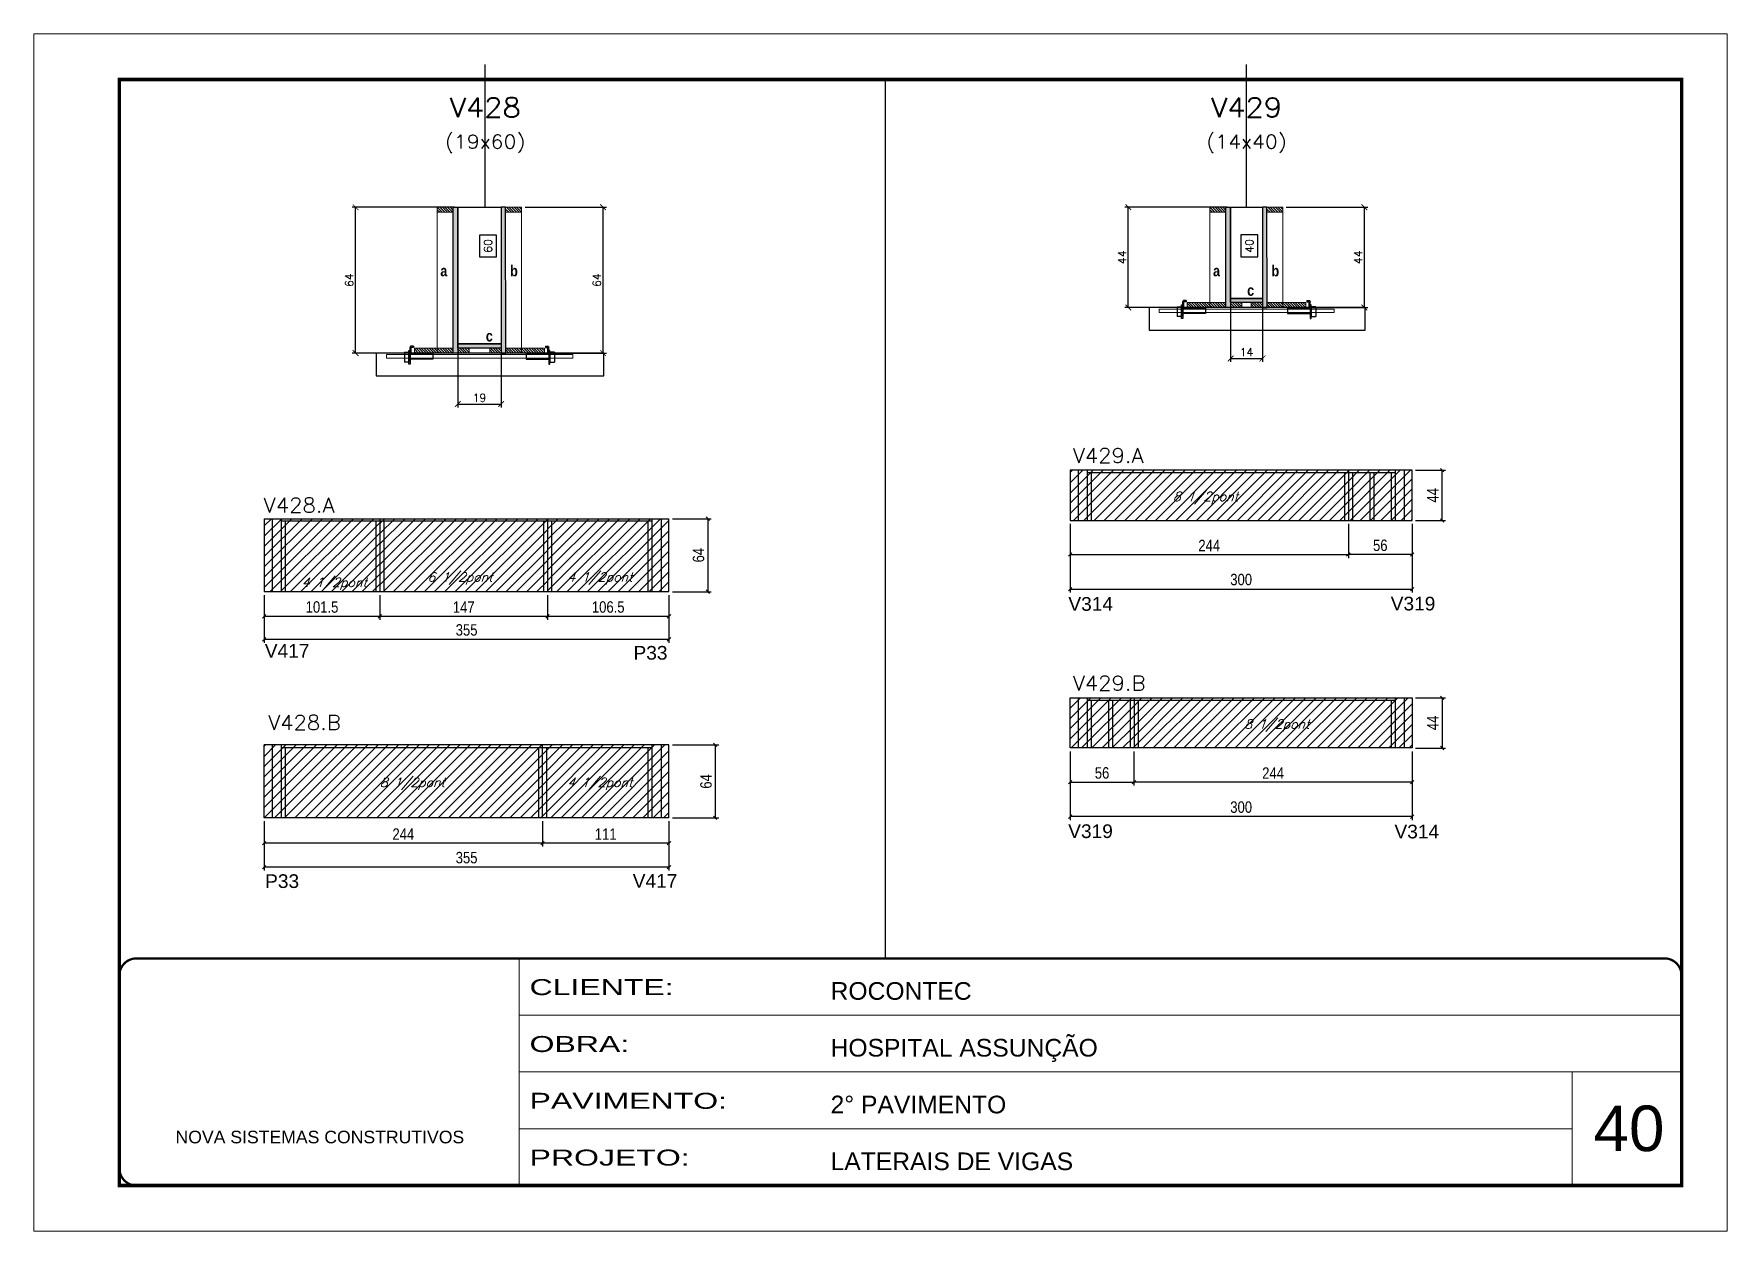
# Model space of a CAD drawing. Extents: x 137137 to 143418, y 10464 to 34486.
# Drawn here: x 141892 to 143377, y 23099 to 24149 of the extents above; entities that cross this region are included whole.
import ezdxf
from ezdxf.enums import TextEntityAlignment as Align

# ---------------------------------------------------------------- set-up
doc = ezdxf.new("R2010")
doc.units = 0
for name, pattern in [('CONTINUO', [0]), ('DASHED', [0.75, 0.5, -0.25]), ('HIDDEN', [0.375, 0.25, -0.125])]:
    doc.linetypes.add(name, pattern=pattern)
for name, color, linetype in [('5', 5, 'Continuous'), ('barrote', 251, 'Continuous'), ('COTA', 241, 'Continuous'), ('Cota Seção (2x)', 4, 'Continuous'), ('detalhes', 4, 'Continuous'), ('Painéis', 200, 'Continuous'), ('presilha', 1, 'Continuous'), ('Reaproveitamento', 251, 'Continuous'), ('SARR_2.2x7', 40, 'Continuous'), ('SARR_3.5x7', 81, 'Continuous'), ('texto', 7, 'Continuous'), ('Texto de Titulo', 7, 'Continuous'), ('Texto Qtd Sarr', 242, 'Continuous')]:
    doc.layers.add(name, color=color, linetype=linetype)
for name, color, linetype, lineweight in [('CARIMBO', 255, 'Continuous', 9), ('CONCRETO', 251, 'Continuous', 25), ('Folhas', 255, 'Continuous', 9), ('Hachura', 251, 'Continuous', 9), ('Madeira', 126, 'Continuous', 18), ('SARRAFO DE PRESSAO', 251, 'DASHED', 9), ('SCO-___-LAJ', 2, 'Continuous', 0), ('Texto Seção', 7, 'Continuous', 15)]:
    doc.layers.add(name, color=color, linetype=linetype, lineweight=lineweight)
doc.styles.add('ARIAL', font='arial.ttf')
doc.styles.add('COTA TECNICA', font='techl___.ttf', dxfattribs={"height": 10})
doc.styles.add('REGUA-120', font='ROMANS.shx', dxfattribs={"height": 15})
doc.styles.add('Romans', font='romans.shx')
doc.styles.get("Standard").update_dxf_attribs({"font": 'arial.ttf'})
doc.styles.add('TECNICA', font='techb___.ttf', dxfattribs={"height": 10})
doc.styles.add('Tecnologia', font='')
doc.styles.get('Tecnologia').set_extended_font_data('Forgotten Futurist')
doc.dimstyles.new('Cota Seção (2x)', dxfattribs={"dimtxt": 7, "dimasz": 5, "dimexe": 3, "dimexo": 3, "dimgap": 2, "dimtad": 3, "dimdec": 1, "dimlfac": 0.5, "dimzin": 12, "dimdsep": 46, "dimtxsty": 'Romans', "dimblk": 'ARCHTICK', "dimcen": 0, "dimclrd": 4, "dimclre": 4, "dimclrt": 1, "dimadec": 1, "dimazin": 3, "dimtfac": 1, "dimtdec": 1, "dimtmove": 0, "dimatfit": 3, "dimldrblk": 'OBLIQUE', "dimfxl": 1, "dimtolj": 1, "dimtzin": 12, "dimarcsym": 0})
doc.dimstyles.new('Cota Seção interna', dxfattribs={"dimtxt": 7, "dimasz": 6, "dimexe": 0.18, "dimexo": 2, "dimgap": -4, "dimtad": 3, "dimdec": 1, "dimlfac": 0.5, "dimzin": 12, "dimdsep": 46, "dimtxsty": 'Romans', "dimblk": 'ARCHTICK', "dimcen": 0.09, "dimse1": 1, "dimse2": 1, "dimsd1": 1, "dimsd2": 1, "dimclrd": 180, "dimclre": 5, "dimclrt": 1, "dimadec": 0, "dimazin": 3, "dimtfac": 1, "dimtdec": 1, "dimtofl": 0, "dimtmove": 0, "dimatfit": 3, "dimldrblk": 'ARCHTICK', "dimfxl": 1, "dimtolj": 1, "dimtzin": 0, "dimarcsym": 0})
doc.dimstyles.new('PAINEL', dxfattribs={"dimtxt": 10, "dimasz": 3, "dimexe": 3, "dimexo": 3, "dimgap": 3, "dimtad": 1, "dimdec": 1, "dimzin": 12, "dimdsep": 46, "dimtxsty": 'COTA TECNICA', "dimblk1": 'OBLIQUE', "dimblk2": 'OBLIQUE', "dimsah": 1, "dimcen": 0.9, "dimclrd": 4, "dimclre": 4, "dimclrt": 240, "dimadec": 1, "dimazin": 3, "dimtfac": 1, "dimtdec": 1, "dimtmove": 0, "dimatfit": 3, "dimfxl": 1, "dimtolj": 1, "dimtzin": 12, "dimarcsym": 0})
pattern_1 = [(315, (165888.3777, 15678.9867), (1.12253202, 1.12253202), [])]
pattern_2 = [(315, (165898.3777, 15678.9867), (1.12253202, 1.12253202), [])]
pattern_3 = [(315, (165220.6933, 15638.9867), (1.12253202, 1.12253202), [])]
pattern_4 = [(315, (165220.6933, 15565.3867), (1.12253202, 1.12253202), [])]
pattern_5 = [(45, (-13.5, -6878.4203), (-4.49012806, 4.49012806), [])]
pattern_6 = [(45, (1571.5, -6878.4203), (-4.49012806, 4.49012806), [])]

msp = doc.modelspace()

# ---------------------------------------------------------------- texts
at = {"layer": '5', "linetype": 'Continuous'}
for s, rotation, p in [('V314', 0.00004, (142799.57, 23642.65)), ('V319', 0.00004, (143082.25, 23642.94)), ('V417', 0.00004, (142094.82, 23601.51)), ('P33', 0.00004, (142418.16, 23599.79)), ('V319', 359.99996, (142799.42, 23443.35)), ('V314', 359.99996, (143085.54, 23443.05)), ('P33', 359.99996, (142095.09, 23399.55)), ('V417', 359.99996, (142417.49, 23399.72))]:
    msp.add_text(s, height=12, rotation=rotation, dxfattribs=at).set_placement(p)
at = {"layer": 'CARIMBO', "style": 'ARIAL'}
msp.add_text('40', height=40, dxfattribs=at).set_placement((143260.15, 23168.74))
at = {"layer": 'detalhes', "style": 'TECNICA'}
for s, p in [('a', (142248.77, 23935.97)), ('b', (142310, 23935.96)), ('a', (142926.45, 23935.97)), ('b', (142977.69, 23935.96)), ('c', (142956.36, 23918.87)), ('c', (142288.67, 23878.87))]:
    msp.add_text(s, height=9.6, dxfattribs=at).set_placement(p)
at = {"layer": 'texto', "color": 2, "char_height": 8, "attachment_point": 5, "style": 'Romans'}
for s, insert in [('{\\Q19;\\C256;8 1/2pont}', (142919.84, 23741.57)), ('{\\Q19;\\C256;4 1/2pont}', (142155.76, 23666.35)), ('{\\Q19;\\C256;6 1/2pont}', (142266.03, 23670.91)), ('{\\Q19;\\C256;4 1/2pont}', (142388.74, 23670.91)), ('{\\Q19;\\C256;8 1/2pont}', (142982.41, 23541.97)), ('{\\Q19;\\C256;8 1/2pont}', (142224.27, 23490.82)), ('{\\Q19;\\C256;4 1/2pont}', (142388.66, 23490.82))]:
    msp.add_mtext(s, dxfattribs=dict(at, insert=insert))
at = {"layer": 'Texto Seção', "style": 'REGUA-120', "width": 1.05}
for s, p in [('V429.A', (142803.34, 23772.3)), ('V428.A', (142093.82, 23728.79)), ('V429.B', (142803.34, 23572.7)), ('V428.B', (142097.86, 23538.1))]:
    msp.add_text(s, height=13, dxfattribs=at).set_placement(p)

# ---------------------------------------------------------------- blocks, each defined once
blk = doc.blocks.new('9999999999')
at = {"color": 30, "linetype": 'CONTINUO'}
for p, q in [((98564.6, 34230.2), (98564.6, 34429.4)), ((98564.6, 34379.6), (99584, 34379.6)), ((98564.6, 34329.8), (99488, 34329.8)), ((99584, 34329.8), (99488, 34329.8)), ((99488, 34329.8), (99488, 34230.2)), ((98564.6, 34280), (99488, 34280))]:
    blk.add_line(p, q, dxfattribs=at)
at = {"color": 30, "linetype": 'CONTINUO', "const_width": 2}
blk.add_lwpolyline([(99584, 34230.2), (99584, 34414.4, 0.414214), (99569, 34429.4), (98229, 34429.4, 0.414214), (98214, 34414.4), (98214, 34245.2, 0.414214), (98229, 34230.2), (99584, 34230.2)], format="xyb", dxfattribs=at)
at = {"layer": 'Folhas'}
blk.add_lwpolyline([(98139, 34190.2), (99624, 34190.2), (99624, 35240.2), (98139, 35240.2)], close=True, dxfattribs=at)
at = {"layer": 'Folhas', "color": 30, "const_width": 3}
blk.add_lwpolyline([(98214, 34230.2), (99584, 34230.2), (99584, 35200.2), (98214, 35200.2)], close=True, dxfattribs=at)
at = {"color": 7, "linetype": 'Continuous', "ltscale": 5, "style": 'ARIAL'}
for s, height, p in [('ROCONTEC', 15.48, (98837.7, 34393.1)), ('HOSPITAL ASSUNÇÃO', 15.483, (98837.7, 34343.3)), ('2° PAVIMENTO', 15.483, (98837.7, 34293.5)), ('NOVA SISTEMAS CONSTRUTIVOS', 11.059, (98263.2, 34267.2)), ('LATERAIS DE VIGAS', 15.483, (98837.7, 34243.7))]:
    blk.add_text(s, height=height, dxfattribs=at).set_placement(p)
at = {"layer": 'Folhas', "color": 7, "style": 'Tecnologia', "width": 1.5}
for s, p in [('CLIENTE:', (98573.7, 34397.2)), ('OBRA:', (98573.7, 34347.3)), ('PAVIMENTO:', (98573.7, 34297.5)), ('PROJETO:', (98573.7, 34247.7))]:
    blk.add_text(s, height=14, dxfattribs=at).set_placement(p)
blk = doc.blocks.new('_Oblique')
at = {"color": 0, "linetype": 'ByBlock', "lineweight": -2}
blk.add_line((-0.5, -0.5), (0.5, 0.5), dxfattribs=at)
blk = doc.blocks.new('*D1388')
at = {"layer": 'COTA', "color": 4, "linetype": 'ByBlock', "lineweight": -2, "transparency": 16777216}
for p, q in [((142801.1, 23718.9), (142801.1, 23658.7)), ((143101.1, 23718.9), (143101.1, 23658.7)), ((142801.1, 23661.7), (143101.1, 23661.7))]:
    blk.add_line(p, q, dxfattribs=at)
at = {"layer": 'Defpoints', "color": 0, "linetype": 'ByBlock', "transparency": 16777216}
for p in [(142801.1, 23721.9), (143101.1, 23721.9), (143101.1, 23661.7)]:
    blk.add_point(p, dxfattribs=at)
at = {"layer": 'COTA', "color": 4, "linetype": 'ByBlock', "lineweight": -2, "transparency": 16777216, "xscale": 3, "yscale": 3, "zscale": 3, "rotation": 180}
blk.add_blockref('_Oblique', (142801.1, 23661.7), dxfattribs=at)
at = {"layer": 'COTA', "color": 4, "linetype": 'ByBlock', "lineweight": -2, "transparency": 16777216, "xscale": 3, "yscale": 3, "zscale": 3}
blk.add_blockref('_Oblique', (143101.1, 23661.7), dxfattribs=at)
at = {"layer": 'COTA', "color": 240, "linetype": 'ByBlock', "transparency": 16777216, "insert": (142951.1, 23670), "char_height": 10, "attachment_point": 5, "style": 'COTA TECNICA'}
blk.add_mtext('\\A1;300', dxfattribs=at)
blk = doc.blocks.new('*D1389')
at = {"layer": 'COTA', "color": 4, "linetype": 'ByBlock', "lineweight": -2, "transparency": 16777216}
for p, q in [((142801.1, 23718.9), (142801.1, 23688.9)), ((143045.1, 23718.9), (143045.1, 23688.9)), ((142801.1, 23691.9), (143045.1, 23691.9))]:
    blk.add_line(p, q, dxfattribs=at)
at = {"layer": 'Defpoints', "color": 0, "linetype": 'ByBlock', "transparency": 16777216}
for p in [(142801.1, 23721.9), (143045.1, 23721.9), (143045.1, 23691.9)]:
    blk.add_point(p, dxfattribs=at)
at = {"layer": 'COTA', "color": 4, "linetype": 'ByBlock', "lineweight": -2, "transparency": 16777216, "xscale": 3, "yscale": 3, "zscale": 3, "rotation": 180}
blk.add_blockref('_Oblique', (142801.1, 23691.9), dxfattribs=at)
at = {"layer": 'COTA', "color": 4, "linetype": 'ByBlock', "lineweight": -2, "transparency": 16777216, "xscale": 3, "yscale": 3, "zscale": 3}
blk.add_blockref('_Oblique', (143045.1, 23691.9), dxfattribs=at)
at = {"layer": 'COTA', "color": 240, "linetype": 'ByBlock', "transparency": 16777216, "insert": (142923.1, 23699.9), "char_height": 10, "attachment_point": 5, "style": 'COTA TECNICA'}
blk.add_mtext('\\A1;244', dxfattribs=at)
blk = doc.blocks.new('*D1390')
at = {"layer": 'COTA', "color": 4, "linetype": 'ByBlock', "lineweight": -2, "transparency": 16777216}
for p, q in [((143045.1, 23718.9), (143045.1, 23688.9)), ((143101.1, 23718.9), (143101.1, 23688.9)), ((143101.1, 23691.9), (143045.1, 23691.9))]:
    blk.add_line(p, q, dxfattribs=at)
at = {"layer": 'Defpoints', "color": 0, "linetype": 'ByBlock', "transparency": 16777216}
for p in [(143045.1, 23721.9), (143101.1, 23721.9), (143045.1, 23691.9)]:
    blk.add_point(p, dxfattribs=at)
at = {"layer": 'COTA', "color": 4, "linetype": 'ByBlock', "lineweight": -2, "transparency": 16777216, "xscale": 3, "yscale": 3, "zscale": 3, "rotation": 180}
blk.add_blockref('_Oblique', (143045.1, 23691.9), dxfattribs=at)
at = {"layer": 'COTA', "color": 4, "linetype": 'ByBlock', "lineweight": -2, "transparency": 16777216, "xscale": 3, "yscale": 3, "zscale": 3}
blk.add_blockref('_Oblique', (143101.1, 23691.9), dxfattribs=at)
at = {"layer": 'COTA', "color": 240, "linetype": 'ByBlock', "transparency": 16777216, "insert": (143073.1, 23700), "char_height": 10, "attachment_point": 5, "style": 'COTA TECNICA'}
blk.add_mtext('\\A1;56', dxfattribs=at)
blk = doc.blocks.new('*D1391')
at = {"layer": 'COTA', "color": 4, "linetype": 'ByBlock', "lineweight": -2, "transparency": 16777216}
for p, q in [((143104.1, 23765.9), (143130.3, 23765.9)), ((143127.3, 23721.9), (143127.3, 23765.9)), ((143104.1, 23721.9), (143130.3, 23721.9))]:
    blk.add_line(p, q, dxfattribs=at)
at = {"layer": 'Defpoints', "color": 0, "linetype": 'ByBlock', "transparency": 16777216}
for p in [(143101.1, 23765.9), (143127.3, 23765.9), (143101.1, 23721.9)]:
    blk.add_point(p, dxfattribs=at)
at = {"layer": 'COTA', "color": 4, "linetype": 'ByBlock', "lineweight": -2, "transparency": 16777216, "xscale": 3, "yscale": 3, "zscale": 3}
for p, rotation in [((143127.3, 23765.9), 90), ((143127.3, 23721.9), 270)]:
    blk.add_blockref('_Oblique', p, dxfattribs=dict(at, rotation=rotation))
at = {"layer": 'COTA', "color": 240, "linetype": 'ByBlock', "transparency": 16777216, "insert": (143119.2, 23743.9), "char_height": 10, "attachment_point": 5, "rotation": 90, "style": 'COTA TECNICA'}
blk.add_mtext('\\A1;44', dxfattribs=at)
blk = doc.blocks.new('*D1392')
at = {"layer": 'COTA', "color": 4, "linetype": 'ByBlock', "lineweight": -2, "transparency": 16777216}
for p, q in [((142801.1, 23519.3), (142801.1, 23459.1)), ((143101.1, 23519.3), (143101.1, 23459.1)), ((143101.1, 23462.1), (142801.1, 23462.1))]:
    blk.add_line(p, q, dxfattribs=at)
at = {"layer": 'Defpoints', "color": 0, "linetype": 'ByBlock', "transparency": 16777216}
for p in [(142801.1, 23522.3), (143101.1, 23522.3), (142801.1, 23462.1)]:
    blk.add_point(p, dxfattribs=at)
at = {"layer": 'COTA', "color": 4, "linetype": 'ByBlock', "lineweight": -2, "transparency": 16777216, "xscale": 3, "yscale": 3, "zscale": 3, "rotation": 180}
blk.add_blockref('_Oblique', (142801.1, 23462.1), dxfattribs=at)
at = {"layer": 'COTA', "color": 4, "linetype": 'ByBlock', "lineweight": -2, "transparency": 16777216, "xscale": 3, "yscale": 3, "zscale": 3}
blk.add_blockref('_Oblique', (143101.1, 23462.1), dxfattribs=at)
at = {"layer": 'COTA', "color": 240, "linetype": 'ByBlock', "transparency": 16777216, "insert": (142951.1, 23470.4), "char_height": 10, "attachment_point": 5, "style": 'COTA TECNICA'}
blk.add_mtext('\\A1;300', dxfattribs=at)
blk = doc.blocks.new('*D1393')
at = {"layer": 'COTA', "color": 4, "linetype": 'ByBlock', "lineweight": -2, "transparency": 16777216}
for p, q in [((142857.1, 23519.3), (142857.1, 23489.3)), ((143101.1, 23519.3), (143101.1, 23489.3)), ((143101.1, 23492.3), (142857.1, 23492.3))]:
    blk.add_line(p, q, dxfattribs=at)
at = {"layer": 'Defpoints', "color": 0, "linetype": 'ByBlock', "transparency": 16777216}
for p in [(142857.1, 23522.3), (143101.1, 23522.3), (142857.1, 23492.3)]:
    blk.add_point(p, dxfattribs=at)
at = {"layer": 'COTA', "color": 4, "linetype": 'ByBlock', "lineweight": -2, "transparency": 16777216, "xscale": 3, "yscale": 3, "zscale": 3, "rotation": 180}
blk.add_blockref('_Oblique', (142857.1, 23492.3), dxfattribs=at)
at = {"layer": 'COTA', "color": 4, "linetype": 'ByBlock', "lineweight": -2, "transparency": 16777216, "xscale": 3, "yscale": 3, "zscale": 3}
blk.add_blockref('_Oblique', (143101.1, 23492.3), dxfattribs=at)
at = {"layer": 'COTA', "color": 240, "linetype": 'ByBlock', "transparency": 16777216, "insert": (142979.1, 23500.3), "char_height": 10, "attachment_point": 5, "style": 'COTA TECNICA'}
blk.add_mtext('\\A1;244', dxfattribs=at)
blk = doc.blocks.new('*D1394')
at = {"layer": 'COTA', "color": 4, "linetype": 'ByBlock', "lineweight": -2, "transparency": 16777216}
for p, q in [((142801.1, 23519.3), (142801.1, 23489.3)), ((142857.1, 23519.3), (142857.1, 23489.3)), ((142801.1, 23492.3), (142857.1, 23492.3))]:
    blk.add_line(p, q, dxfattribs=at)
at = {"layer": 'Defpoints', "color": 0, "linetype": 'ByBlock', "transparency": 16777216}
for p in [(142801.1, 23522.3), (142857.1, 23522.3), (142857.1, 23492.3)]:
    blk.add_point(p, dxfattribs=at)
at = {"layer": 'COTA', "color": 4, "linetype": 'ByBlock', "lineweight": -2, "transparency": 16777216, "xscale": 3, "yscale": 3, "zscale": 3, "rotation": 180}
blk.add_blockref('_Oblique', (142801.1, 23492.3), dxfattribs=at)
at = {"layer": 'COTA', "color": 4, "linetype": 'ByBlock', "lineweight": -2, "transparency": 16777216, "xscale": 3, "yscale": 3, "zscale": 3}
blk.add_blockref('_Oblique', (142857.1, 23492.3), dxfattribs=at)
at = {"layer": 'COTA', "color": 240, "linetype": 'ByBlock', "transparency": 16777216, "insert": (142829.1, 23500.4), "char_height": 10, "attachment_point": 5, "style": 'COTA TECNICA'}
blk.add_mtext('\\A1;56', dxfattribs=at)
blk = doc.blocks.new('*D1428')
at = {"layer": 'COTA', "color": 4, "linetype": 'ByBlock', "lineweight": -2, "transparency": 16777216}
for p, q in [((143104.1, 23566.3), (143130.3, 23566.3)), ((143127.3, 23566.3), (143127.3, 23522.3)), ((143104.1, 23522.3), (143130.3, 23522.3))]:
    blk.add_line(p, q, dxfattribs=at)
at = {"layer": 'Defpoints', "color": 0, "linetype": 'ByBlock', "transparency": 16777216}
for p in [(143101.1, 23566.3), (143101.1, 23522.3), (143127.3, 23522.3)]:
    blk.add_point(p, dxfattribs=at)
at = {"layer": 'COTA', "color": 4, "linetype": 'ByBlock', "lineweight": -2, "transparency": 16777216, "xscale": 3, "yscale": 3, "zscale": 3}
for p, rotation in [((143127.3, 23566.3), 90), ((143127.3, 23522.3), 270)]:
    blk.add_blockref('_Oblique', p, dxfattribs=dict(at, rotation=rotation))
at = {"layer": 'COTA', "color": 240, "linetype": 'ByBlock', "transparency": 16777216, "insert": (143119.2, 23544.3), "char_height": 10, "attachment_point": 5, "rotation": 90, "style": 'COTA TECNICA'}
blk.add_mtext('\\A1;44', dxfattribs=at)
blk = doc.blocks.new('_ArchTick')
at = {"color": 0, "linetype": 'ByBlock', "const_width": 0.15}
blk.add_lwpolyline([(-0.5, -0.5), (0.5, 0.5)], dxfattribs=at)
blk = doc.blocks.new('*D1429')
at = {"layer": 'COTA', "color": 4, "lineweight": -2, "transparency": 16777216}
for p, q in [((142938.8, 23996.6), (142849.1, 23996.6)), ((142852.1, 23908.6), (142852.1, 23996.6)), ((142900.8, 23908.6), (142849.1, 23908.6))]:
    blk.add_line(p, q, dxfattribs=at)
at = {"layer": 'Defpoints', "color": 0, "transparency": 16777216}
for p in [(142852.1, 23996.6), (142941.8, 23996.6), (142903.8, 23908.6)]:
    blk.add_point(p, dxfattribs=at)
at = {"layer": 'COTA', "color": 4, "lineweight": -2, "transparency": 16777216, "xscale": 5, "yscale": 5, "zscale": 5}
for p, rotation in [((142852.1, 23996.6), 90), ((142852.1, 23908.6), 270)]:
    blk.add_blockref('_ArchTick', p, dxfattribs=dict(at, rotation=rotation))
at = {"layer": 'COTA', "color": 1, "transparency": 16777216, "insert": (142846.6, 23952.6), "char_height": 7, "attachment_point": 5, "rotation": 90, "style": 'Romans'}
blk.add_mtext('\\A1;44', dxfattribs=at)
blk = doc.blocks.new('*D1430')
at = {"layer": 'COTA', "color": 4, "lineweight": -2, "transparency": 16777216}
for p, q in [((142990.7, 23996.6), (143062.2, 23996.6)), ((143059.2, 23908.6), (143059.2, 23996.6)), ((143010.8, 23908.6), (143062.2, 23908.6))]:
    blk.add_line(p, q, dxfattribs=at)
at = {"layer": 'Defpoints', "color": 0, "transparency": 16777216}
for p in [(142987.7, 23996.6), (143059.2, 23996.6), (143007.8, 23908.6)]:
    blk.add_point(p, dxfattribs=at)
at = {"layer": 'COTA', "color": 4, "lineweight": -2, "transparency": 16777216, "xscale": 5, "yscale": 5, "zscale": 5}
for p, rotation in [((143059.2, 23996.6), 90), ((143059.2, 23908.6), 270)]:
    blk.add_blockref('_ArchTick', p, dxfattribs=dict(at, rotation=rotation))
at = {"layer": 'COTA', "color": 1, "transparency": 16777216, "insert": (143053.7, 23952.6), "char_height": 7, "attachment_point": 5, "rotation": 90, "style": 'Romans'}
blk.add_mtext('\\A1;44', dxfattribs=at)
blk = doc.blocks.new('*D1431')
at = {"layer": 'Cota Seção (2x)', "color": 180, "lineweight": -2, "transparency": 16777216}
for p, q in [((142965.8, 23972.3), (142950.8, 23972.3)), ((142950.8, 23972.3), (142950.8, 23953)), ((142965.8, 23953), (142965.8, 23972.3)), ((142950.8, 23953), (142965.8, 23953))]:
    blk.add_line(p, q, dxfattribs=at)
at = {"layer": 'Defpoints', "color": 0, "transparency": 16777216}
for p in [(142969.7, 23996.6), (142969.8, 23996.6), (142969.8, 23916.6)]:
    blk.add_point(p, dxfattribs=at)
at = {"layer": 'Cota Seção (2x)', "color": 1, "transparency": 16777216, "insert": (142958.3, 23962.6), "char_height": 7, "attachment_point": 5, "rotation": 90, "style": 'Romans'}
blk.add_mtext('\\A1;40', dxfattribs=at)
blk = doc.blocks.new('titulo1')
at = {"layer": 'Defpoints', "color": 252, "linetype": 'HIDDEN', "ltscale": 2}
blk.add_line((0, 0), (0, 125), dxfattribs=at)
at = {"layer": 'Defpoints', "style": 'Romans', "oblique": 15}
blk.add_attdef('FOLHA', text='', height=10, dxfattribs=at).set_placement((0, 15.6), align=Align.MIDDLE_CENTER)
at = {"layer": 'Texto Qtd Sarr', "color": 3, "style": 'Romans', "oblique": 15}
for tag, height, p in [('TITULO', 17, (0, 71.4)), ('SEÇÃO', 12, (0, 41.5))]:
    blk.add_attdef(tag, text='', height=height, dxfattribs=at).set_placement(p, align=Align.MIDDLE_CENTER)
blk = doc.blocks.new('PRESILHA METÁLICA 1')
at = {"layer": 'presilha'}
for p, q in [((0, 13), (6, 13)), ((0, 13), (0, 0)), ((6, 0), (0, 0)), ((6, 15.5), (7.5, 15.5)), ((6, -2.5), (6, 15.5)), ((6, 13), (6, 0)), ((7.5, 10.6), (7.5, 19.9)), ((7.5, 15.5), (7.5, -2.5)), ((37.5, 4.1), (7.5, 4.1)), ((12, 21), (8.6, 21)), ((9, 11.6), (9, 18.9)), ((12, 19.5), (9.6, 19.5)), ((37.5, 11), (9.6, 11)), ((12, 21), (12, 19.5)), ((37.5, 11), (37.5, 4.1)), ((7.5, -2.5), (6, -2.5))]:
    blk.add_line(p, q, dxfattribs=at)
for centre, radius, start, end in [((8.6, 19.9), 1.14, 90, 180), ((9.6, 18.9), 0.57, 90, 180), ((9.6, 11.6), 0.57, 180, 270)]:
    blk.add_arc(centre, radius, start, end, dxfattribs=at)
blk = doc.blocks.new('*D1432')
at = {"layer": 'COTA', "color": 4, "lineweight": -2, "transparency": 16777216}
for p, q in [((142941.8, 23910), (142941.8, 23860.9)), ((142969.8, 23910), (142969.8, 23860.9)), ((142941.8, 23863.9), (142969.8, 23863.9))]:
    blk.add_line(p, q, dxfattribs=at)
at = {"layer": 'Defpoints', "color": 0, "transparency": 16777216}
for p in [(142941.8, 23913), (142969.8, 23913), (142969.8, 23863.9)]:
    blk.add_point(p, dxfattribs=at)
at = {"layer": 'COTA', "color": 4, "lineweight": -2, "transparency": 16777216, "xscale": 5, "yscale": 5, "zscale": 5, "rotation": 180}
blk.add_blockref('_ArchTick', (142941.8, 23863.9), dxfattribs=at)
at = {"layer": 'COTA', "color": 4, "lineweight": -2, "transparency": 16777216, "xscale": 5, "yscale": 5, "zscale": 5}
blk.add_blockref('_ArchTick', (142969.8, 23863.9), dxfattribs=at)
at = {"layer": 'COTA', "color": 1, "transparency": 16777216, "insert": (142955.8, 23869.4), "char_height": 7, "attachment_point": 5, "style": 'Romans'}
blk.add_mtext('\\A1;14', dxfattribs=at)
blk = doc.blocks.new('*D1433')
at = {"layer": 'COTA', "color": 4, "linetype": 'ByBlock', "lineweight": -2, "transparency": 16777216}
for p, q in [((142452.3, 23723.4), (142486.3, 23723.4)), ((142483.3, 23723.4), (142483.3, 23659.4)), ((142452.3, 23659.4), (142486.3, 23659.4))]:
    blk.add_line(p, q, dxfattribs=at)
at = {"layer": 'Defpoints', "color": 0, "linetype": 'ByBlock', "transparency": 16777216}
for p in [(142449.3, 23723.4), (142449.3, 23659.4), (142483.3, 23659.4)]:
    blk.add_point(p, dxfattribs=at)
at = {"layer": 'COTA', "color": 4, "linetype": 'ByBlock', "lineweight": -2, "transparency": 16777216, "xscale": 3, "yscale": 3, "zscale": 3}
for p, rotation in [((142483.3, 23723.4), 90), ((142483.3, 23659.4), 270)]:
    blk.add_blockref('_Oblique', p, dxfattribs=dict(at, rotation=rotation))
at = {"layer": 'COTA', "color": 240, "linetype": 'ByBlock', "transparency": 16777216, "insert": (142475.2, 23691.4), "char_height": 10, "attachment_point": 5, "rotation": 90, "style": 'COTA TECNICA'}
blk.add_mtext('\\A1;64', dxfattribs=at)
blk = doc.blocks.new('*D1434')
at = {"layer": 'COTA', "color": 4, "linetype": 'ByBlock', "lineweight": -2, "transparency": 16777216}
for p, q in [((142338.3, 23458), (142338.3, 23435.8)), ((142449.3, 23458), (142449.3, 23435.8)), ((142449.3, 23438.8), (142338.3, 23438.8))]:
    blk.add_line(p, q, dxfattribs=at)
at = {"layer": 'Defpoints', "color": 0, "linetype": 'ByBlock', "transparency": 16777216}
for p in [(142338.3, 23461), (142449.3, 23461), (142338.3, 23438.8)]:
    blk.add_point(p, dxfattribs=at)
at = {"layer": 'COTA', "color": 4, "linetype": 'ByBlock', "lineweight": -2, "transparency": 16777216, "xscale": 3, "yscale": 3, "zscale": 3, "rotation": 180}
blk.add_blockref('_Oblique', (142338.3, 23438.8), dxfattribs=at)
at = {"layer": 'COTA', "color": 4, "linetype": 'ByBlock', "lineweight": -2, "transparency": 16777216, "xscale": 3, "yscale": 3, "zscale": 3}
blk.add_blockref('_Oblique', (142449.3, 23438.8), dxfattribs=at)
at = {"layer": 'COTA', "color": 240, "linetype": 'ByBlock', "transparency": 16777216, "insert": (142393.8, 23446.8), "char_height": 10, "attachment_point": 5, "style": 'COTA TECNICA'}
blk.add_mtext('\\A1;111', dxfattribs=at)
blk = doc.blocks.new('*D1435')
at = {"layer": 'COTA', "color": 4, "linetype": 'ByBlock', "lineweight": -2, "transparency": 16777216}
for p, q in [((142094.3, 23458), (142094.3, 23435.8)), ((142338.3, 23458), (142338.3, 23435.8)), ((142338.3, 23438.8), (142094.3, 23438.8))]:
    blk.add_line(p, q, dxfattribs=at)
at = {"layer": 'Defpoints', "color": 0, "linetype": 'ByBlock', "transparency": 16777216}
for p in [(142094.3, 23461), (142338.3, 23461), (142094.3, 23438.8)]:
    blk.add_point(p, dxfattribs=at)
at = {"layer": 'COTA', "color": 4, "linetype": 'ByBlock', "lineweight": -2, "transparency": 16777216, "xscale": 3, "yscale": 3, "zscale": 3, "rotation": 180}
blk.add_blockref('_Oblique', (142094.3, 23438.8), dxfattribs=at)
at = {"layer": 'COTA', "color": 4, "linetype": 'ByBlock', "lineweight": -2, "transparency": 16777216, "xscale": 3, "yscale": 3, "zscale": 3}
blk.add_blockref('_Oblique', (142338.3, 23438.8), dxfattribs=at)
at = {"layer": 'COTA', "color": 240, "linetype": 'ByBlock', "transparency": 16777216, "insert": (142216.3, 23446.8), "char_height": 10, "attachment_point": 5, "style": 'COTA TECNICA'}
blk.add_mtext('\\A1;244', dxfattribs=at)
blk = doc.blocks.new('*D1436')
at = {"layer": 'COTA', "color": 4, "linetype": 'ByBlock', "lineweight": -2, "transparency": 16777216}
for p, q in [((142452.3, 23525), (142492.9, 23525)), ((142489.9, 23525), (142489.9, 23461)), ((142452.3, 23461), (142492.9, 23461))]:
    blk.add_line(p, q, dxfattribs=at)
at = {"layer": 'Defpoints', "color": 0, "linetype": 'ByBlock', "transparency": 16777216}
for p in [(142449.3, 23525), (142449.3, 23461), (142489.9, 23461)]:
    blk.add_point(p, dxfattribs=at)
at = {"layer": 'COTA', "color": 4, "linetype": 'ByBlock', "lineweight": -2, "transparency": 16777216, "xscale": 3, "yscale": 3, "zscale": 3}
for p, rotation in [((142489.9, 23525), 90), ((142489.9, 23461), 270)]:
    blk.add_blockref('_Oblique', p, dxfattribs=dict(at, rotation=rotation))
at = {"layer": 'COTA', "color": 240, "linetype": 'ByBlock', "transparency": 16777216, "insert": (142481.8, 23493), "char_height": 10, "attachment_point": 5, "rotation": 90, "style": 'COTA TECNICA'}
blk.add_mtext('\\A1;64', dxfattribs=at)
blk = doc.blocks.new('*D1437')
at = {"layer": 'COTA', "color": 4, "lineweight": -2, "transparency": 16777216}
for p, q in [((142261.1, 23996.6), (142171.4, 23996.6)), ((142174.4, 23868.6), (142174.4, 23996.6)), ((142223.1, 23868.6), (142171.4, 23868.6))]:
    blk.add_line(p, q, dxfattribs=at)
at = {"layer": 'Defpoints', "color": 0, "transparency": 16777216}
for p in [(142174.4, 23996.6), (142264.1, 23996.6), (142226.1, 23868.6)]:
    blk.add_point(p, dxfattribs=at)
at = {"layer": 'COTA', "color": 4, "lineweight": -2, "transparency": 16777216, "xscale": 5, "yscale": 5, "zscale": 5}
for p, rotation in [((142174.4, 23996.6), 90), ((142174.4, 23868.6), 270)]:
    blk.add_blockref('_ArchTick', p, dxfattribs=dict(at, rotation=rotation))
at = {"layer": 'COTA', "color": 1, "transparency": 16777216, "insert": (142168.9, 23932.6), "char_height": 7, "attachment_point": 5, "rotation": 90, "style": 'Romans'}
blk.add_mtext('\\A1;64', dxfattribs=at)
blk = doc.blocks.new('*D1438')
at = {"layer": 'COTA', "color": 4, "lineweight": -2, "transparency": 16777216}
for p, q in [((142323.1, 23996.6), (142394.5, 23996.6)), ((142391.5, 23868.6), (142391.5, 23996.6)), ((142343.1, 23868.6), (142394.5, 23868.6))]:
    blk.add_line(p, q, dxfattribs=at)
at = {"layer": 'Defpoints', "color": 0, "transparency": 16777216}
for p in [(142320.1, 23996.6), (142391.5, 23996.6), (142340.1, 23868.6)]:
    blk.add_point(p, dxfattribs=at)
at = {"layer": 'COTA', "color": 4, "lineweight": -2, "transparency": 16777216, "xscale": 5, "yscale": 5, "zscale": 5}
for p, rotation in [((142391.5, 23996.6), 90), ((142391.5, 23868.6), 270)]:
    blk.add_blockref('_ArchTick', p, dxfattribs=dict(at, rotation=rotation))
at = {"layer": 'COTA', "color": 1, "transparency": 16777216, "insert": (142386, 23932.6), "char_height": 7, "attachment_point": 5, "rotation": 90, "style": 'Romans'}
blk.add_mtext('\\A1;64', dxfattribs=at)
blk = doc.blocks.new('*D1439')
at = {"layer": 'Cota Seção (2x)', "color": 180, "lineweight": -2, "transparency": 16777216}
for p, q in [((142298.1, 23972.1), (142283.1, 23972.1)), ((142283.1, 23972.1), (142283.1, 23953.1)), ((142298.1, 23953.1), (142298.1, 23972.1)), ((142283.1, 23953.1), (142298.1, 23953.1))]:
    blk.add_line(p, q, dxfattribs=at)
at = {"layer": 'Defpoints', "color": 0, "transparency": 16777216}
for p in [(142302.1, 23996.6), (142302.1, 23996.6), (142302.1, 23876.6)]:
    blk.add_point(p, dxfattribs=at)
at = {"layer": 'Cota Seção (2x)', "color": 1, "transparency": 16777216, "insert": (142290.6, 23962.6), "char_height": 7, "attachment_point": 5, "rotation": 90, "style": 'Romans'}
blk.add_mtext('\\A1;60', dxfattribs=at)
blk = doc.blocks.new('*D1440')
at = {"layer": 'COTA', "color": 4, "lineweight": -2, "transparency": 16777216}
for p, q in [((142264.1, 23870), (142264.1, 23820.9)), ((142302.1, 23870), (142302.1, 23820.9)), ((142264.1, 23823.9), (142302.1, 23823.9))]:
    blk.add_line(p, q, dxfattribs=at)
at = {"layer": 'Defpoints', "color": 0, "transparency": 16777216}
for p in [(142264.1, 23873), (142302.1, 23873), (142302.1, 23823.9)]:
    blk.add_point(p, dxfattribs=at)
at = {"layer": 'COTA', "color": 4, "lineweight": -2, "transparency": 16777216, "xscale": 5, "yscale": 5, "zscale": 5, "rotation": 180}
blk.add_blockref('_ArchTick', (142264.1, 23823.9), dxfattribs=at)
at = {"layer": 'COTA', "color": 4, "lineweight": -2, "transparency": 16777216, "xscale": 5, "yscale": 5, "zscale": 5}
blk.add_blockref('_ArchTick', (142302.1, 23823.9), dxfattribs=at)
at = {"layer": 'COTA', "color": 1, "transparency": 16777216, "insert": (142283.1, 23829.4), "char_height": 7, "attachment_point": 5, "style": 'Romans'}
blk.add_mtext('\\A1;19', dxfattribs=at)
blk = doc.blocks.new('*D1691')
at = {"layer": 'COTA', "color": 4, "lineweight": -2, "ltscale": 25, "transparency": 16777216}
for p, q in [((142094.3, 23656.4), (142094.3, 23634.8)), ((142195.8, 23656.4), (142195.8, 23634.8)), ((142094.3, 23637.8), (142195.8, 23637.8))]:
    blk.add_line(p, q, dxfattribs=at)
at = {"layer": 'Defpoints', "color": 0, "ltscale": 25, "transparency": 16777216}
for p in [(142094.3, 23659.4), (142195.8, 23659.4), (142195.8, 23637.8)]:
    blk.add_point(p, dxfattribs=at)
at = {"layer": 'COTA', "color": 4, "lineweight": -2, "ltscale": 25, "transparency": 16777216, "xscale": 3, "yscale": 3, "zscale": 3, "rotation": 180}
blk.add_blockref('_Oblique', (142094.3, 23637.8), dxfattribs=at)
at = {"layer": 'COTA', "color": 4, "lineweight": -2, "ltscale": 25, "transparency": 16777216, "xscale": 3, "yscale": 3, "zscale": 3}
blk.add_blockref('_Oblique', (142195.8, 23637.8), dxfattribs=at)
at = {"layer": 'COTA', "color": 240, "ltscale": 25, "transparency": 16777216, "insert": (142145, 23645.9), "char_height": 10, "attachment_point": 5, "style": 'COTA TECNICA'}
blk.add_mtext('\\A1;101.5', dxfattribs=at)
blk = doc.blocks.new('*D1692')
at = {"layer": 'COTA', "color": 4, "lineweight": -2, "ltscale": 25, "transparency": 16777216}
for p, q in [((142195.8, 23656.4), (142195.8, 23634.8)), ((142342.8, 23656.4), (142342.8, 23634.8)), ((142195.8, 23637.8), (142342.8, 23637.8))]:
    blk.add_line(p, q, dxfattribs=at)
at = {"layer": 'Defpoints', "color": 0, "ltscale": 25, "transparency": 16777216}
for p in [(142195.8, 23659.4), (142342.8, 23659.4), (142342.8, 23637.8)]:
    blk.add_point(p, dxfattribs=at)
at = {"layer": 'COTA', "color": 4, "lineweight": -2, "ltscale": 25, "transparency": 16777216, "xscale": 3, "yscale": 3, "zscale": 3, "rotation": 180}
blk.add_blockref('_Oblique', (142195.8, 23637.8), dxfattribs=at)
at = {"layer": 'COTA', "color": 4, "lineweight": -2, "ltscale": 25, "transparency": 16777216, "xscale": 3, "yscale": 3, "zscale": 3}
blk.add_blockref('_Oblique', (142342.8, 23637.8), dxfattribs=at)
at = {"layer": 'COTA', "color": 240, "ltscale": 25, "transparency": 16777216, "insert": (142269.3, 23645.9), "char_height": 10, "attachment_point": 5, "style": 'COTA TECNICA'}
blk.add_mtext('\\A1;147', dxfattribs=at)
blk = doc.blocks.new('*D1693')
at = {"layer": 'COTA', "color": 4, "lineweight": -2, "ltscale": 25, "transparency": 16777216}
for p, q in [((142342.8, 23656.4), (142342.8, 23634.8)), ((142449.3, 23656.4), (142449.3, 23634.8)), ((142342.8, 23637.8), (142449.3, 23637.8))]:
    blk.add_line(p, q, dxfattribs=at)
at = {"layer": 'Defpoints', "color": 0, "ltscale": 25, "transparency": 16777216}
for p in [(142342.8, 23659.4), (142449.3, 23659.4), (142449.3, 23637.8)]:
    blk.add_point(p, dxfattribs=at)
at = {"layer": 'COTA', "color": 4, "lineweight": -2, "ltscale": 25, "transparency": 16777216, "xscale": 3, "yscale": 3, "zscale": 3, "rotation": 180}
blk.add_blockref('_Oblique', (142342.8, 23637.8), dxfattribs=at)
at = {"layer": 'COTA', "color": 4, "lineweight": -2, "ltscale": 25, "transparency": 16777216, "xscale": 3, "yscale": 3, "zscale": 3}
blk.add_blockref('_Oblique', (142449.3, 23637.8), dxfattribs=at)
at = {"layer": 'COTA', "color": 240, "ltscale": 25, "transparency": 16777216, "insert": (142396, 23645.9), "char_height": 10, "attachment_point": 5, "style": 'COTA TECNICA'}
blk.add_mtext('\\A1;106.5', dxfattribs=at)
blk = doc.blocks.new('*D1694')
at = {"layer": 'COTA', "color": 4, "lineweight": -2, "ltscale": 25, "transparency": 16777216}
for p, q in [((142094.3, 23656.4), (142094.3, 23614.6)), ((142449.3, 23656.4), (142449.3, 23614.6)), ((142449.3, 23617.6), (142094.3, 23617.6))]:
    blk.add_line(p, q, dxfattribs=at)
at = {"layer": 'Defpoints', "color": 0, "ltscale": 25, "transparency": 16777216}
for p in [(142094.3, 23659.4), (142449.3, 23659.4), (142094.3, 23617.6)]:
    blk.add_point(p, dxfattribs=at)
at = {"layer": 'COTA', "color": 4, "lineweight": -2, "ltscale": 25, "transparency": 16777216, "xscale": 3, "yscale": 3, "zscale": 3, "rotation": 180}
blk.add_blockref('_Oblique', (142094.3, 23617.6), dxfattribs=at)
at = {"layer": 'COTA', "color": 4, "lineweight": -2, "ltscale": 25, "transparency": 16777216, "xscale": 3, "yscale": 3, "zscale": 3}
blk.add_blockref('_Oblique', (142449.3, 23617.6), dxfattribs=at)
at = {"layer": 'COTA', "color": 240, "ltscale": 25, "transparency": 16777216, "insert": (142271.8, 23625.8), "char_height": 10, "attachment_point": 5, "style": 'COTA TECNICA'}
blk.add_mtext('\\A1;355', dxfattribs=at)
blk = doc.blocks.new('*D1695')
at = {"layer": 'COTA', "color": 4, "lineweight": -2, "ltscale": 25, "transparency": 16777216}
for p, q in [((142094.3, 23458), (142094.3, 23414.9)), ((142449.3, 23458), (142449.3, 23414.9)), ((142449.3, 23417.9), (142094.3, 23417.9))]:
    blk.add_line(p, q, dxfattribs=at)
at = {"layer": 'Defpoints', "color": 0, "ltscale": 25, "transparency": 16777216}
for p in [(142094.3, 23461), (142449.3, 23461), (142094.3, 23417.9)]:
    blk.add_point(p, dxfattribs=at)
at = {"layer": 'COTA', "color": 4, "lineweight": -2, "ltscale": 25, "transparency": 16777216, "xscale": 3, "yscale": 3, "zscale": 3, "rotation": 180}
blk.add_blockref('_Oblique', (142094.3, 23417.9), dxfattribs=at)
at = {"layer": 'COTA', "color": 4, "lineweight": -2, "ltscale": 25, "transparency": 16777216, "xscale": 3, "yscale": 3, "zscale": 3}
blk.add_blockref('_Oblique', (142449.3, 23417.9), dxfattribs=at)
at = {"layer": 'COTA', "color": 240, "ltscale": 25, "transparency": 16777216, "insert": (142271.8, 23426.1), "char_height": 10, "attachment_point": 5, "style": 'COTA TECNICA'}
blk.add_mtext('\\A1;355', dxfattribs=at)

# ---------------------------------------------------------------- dimensions: what is measured, and where the dimension line sits
at = {"layer": 'COTA'}
for base, p1, p2, picture, middle in [((142174.42, 23996.63), (142226.07, 23868.63), (142264.07, 23996.63), '*D1437', (142168.92, 23932.63)), ((142391.55, 23996.63), (142340.07, 23868.63), (142320.06, 23996.63), '*D1438', (142386.05, 23932.63)), ((142852.11, 23996.63), (142903.76, 23908.63), (142941.76, 23996.63), '*D1429', (142846.61, 23952.63)), ((143059.23, 23996.63), (143007.76, 23908.63), (142987.75, 23996.63), '*D1430', (143053.73, 23952.63))]:
    dim = msp.add_linear_dim(base=base, p1=p1, p2=p2, angle=90, dimstyle='Cota Seção (2x)', dxfattribs=at)
    dim.commit()
    dim.dimension.update_dxf_attribs({"geometry": picture, "text_midpoint": middle})
for base, p1, p2, picture, middle in [((142969.76, 23863.9), (142941.76, 23913.03), (142969.76, 23913.03), '*D1432', (142955.76, 23869.4)), ((142302.07, 23823.9), (142264.07, 23873.03), (142302.07, 23873.03), '*D1440', (142283.07, 23829.4))]:
    dim = msp.add_linear_dim(base=base, p1=p1, p2=p2, dimstyle='Cota Seção (2x)', dxfattribs=at)
    dim.commit()
    dim.dimension.update_dxf_attribs({"geometry": picture, "text_midpoint": middle})
at = {"layer": 'COTA', "linetype": 'ByBlock'}
for p1, p2, distance, picture, middle in [((143101.12, 23721.93), (143101.12, 23765.93), -26.15, '*D1391', (143119.2, 23743.93)), ((142449.29, 23723.43), (142449.29, 23659.43), 34, '*D1433', (142475.19, 23691.43)), ((142801.12, 23721.93), (143101.12, 23721.93), -60.19, '*D1388', (142951.12, 23669.96)), ((142801.12, 23721.93), (143045.12, 23721.93), -30.07, '*D1389', (142923.12, 23699.94)), ((143101.12, 23721.93), (143045.12, 23721.93), 30.07, '*D1390', (143073.12, 23699.97)), ((143101.12, 23566.34), (143101.12, 23522.34), 26.15, '*D1428', (143119.2, 23544.34)), ((142449.29, 23525.04), (142449.29, 23461.04), 40.63, '*D1436', (142481.82, 23493.04)), ((143101.12, 23522.34), (142801.12, 23522.34), 60.19, '*D1392', (142951.12, 23470.36)), ((142801.12, 23522.34), (142857.12, 23522.34), -30.07, '*D1394', (142829.12, 23500.38)), ((143101.12, 23522.34), (142857.12, 23522.34), 30.07, '*D1393', (142979.12, 23500.34)), ((142338.29, 23461.04), (142094.29, 23461.04), 22.27, '*D1435', (142216.29, 23446.85)), ((142449.29, 23461.04), (142338.29, 23461.04), 22.27, '*D1434', (142393.79, 23446.83))]:
    dim = msp.add_aligned_dim(p1=p1, p2=p2, distance=distance, dimstyle='PAINEL', dxfattribs=at)
    dim.commit()
    dim.dimension.update_dxf_attribs({"geometry": picture, "text_midpoint": middle})
at = {"layer": 'COTA', "ltscale": 25}
for base, p1, p2, picture, middle in [((142195.79, 23637.83), (142094.29, 23659.43), (142195.79, 23659.43), '*D1691', (142145.04, 23645.94)), ((142094.29, 23617.59), (142449.29, 23659.43), (142094.29, 23659.43), '*D1694', (142271.79, 23625.81)), ((142094.29, 23417.92), (142449.29, 23461.04), (142094.29, 23461.04), '*D1695', (142271.79, 23426.14))]:
    dim = msp.add_linear_dim(base=base, p1=p1, p2=p2, dimstyle='PAINEL', dxfattribs=at)
    dim.commit()
    dim.dimension.update_dxf_attribs({"geometry": picture, "text_midpoint": middle})
for base, p1, p2, picture, middle in [((142342.79, 23637.83), (142195.79, 23659.43), (142342.79, 23659.43), '*D1692', (142269.29, 23645.9)), ((142449.29, 23637.83), (142342.79, 23659.43), (142449.29, 23659.43), '*D1693', (142396.04, 23645.94))]:
    dim = msp.add_linear_dim(base=base, p1=p1, p2=p2, dimstyle='PAINEL', override={"dimtmove": 1}, dxfattribs=at)
    dim.commit()
    dim.dimension.update_dxf_attribs({"geometry": picture, "text_midpoint": middle})
at = {"layer": 'Cota Seção (2x)'}
for base, p1, p2, picture, middle in [((142302.07, 23996.63), (142302.07, 23876.63), (142302.06, 23996.63), '*D1439', (142302.07, 23962.63)), ((142969.75, 23996.63), (142969.76, 23916.63), (142969.75, 23996.63), '*D1431', (142969.75, 23962.63))]:
    dim = msp.add_linear_dim(base=base, p1=p1, p2=p2, angle=90, dimstyle='Cota Seção interna', dxfattribs=at)
    dim.commit()
    dim.dimension.update_dxf_attribs({"geometry": picture, "text_midpoint": middle, "dimtype": 160})

# ---------------------------------------------------------------- hatches: boundary and pattern name
at = {"layer": 'Hachura'}
h = msp.add_hatch(dxfattribs=at)
h.set_pattern_fill('ANSI31', color=256, scale=0.5, angle=270, style=0)
h.set_pattern_definition([(315, (165220.6933, 15688.9867), (1.12253202, 1.12253202), [])])
h.paths.add_polyline_path([(142260.07, 23992.23), (142260.07, 23996.63), (142246.07, 23996.63), (142246.07, 23992.23)])
h = msp.add_hatch(color=256, dxfattribs=at)
h.dxf.hatch_style = 1
h.paths.add_polyline_path([(142260.07, 23996.63), (142264.07, 23996.63), (142264.07, 23868.63), (142260.07, 23868.63)])
h = msp.add_hatch(color=256, dxfattribs=at)
h.dxf.hatch_style = 1
h.paths.add_polyline_path([(142306.06, 23996.63), (142302.06, 23996.63), (142302.07, 23868.63), (142306.07, 23868.63)])
h = msp.add_hatch(dxfattribs=at)
h.set_pattern_fill('ANSI31', color=256, scale=0.5, angle=270, style=0)
h.set_pattern_definition([(315, (165220.703, 15688.9867), (1.12253202, 1.12253202), [])])
h.paths.add_polyline_path([(142306.06, 23992.23), (142306.06, 23996.63), (142320.06, 23996.63), (142320.06, 23992.23)])
h = msp.add_hatch(dxfattribs=at)
h.set_pattern_fill('ANSI31', color=256, scale=0.5, angle=270, style=0)
h.set_pattern_definition([(315, (165898.3777, 15688.9867), (1.12253202, 1.12253202), [])])
h.paths.add_polyline_path([(142937.76, 23992.23), (142937.76, 23996.63), (142923.76, 23996.63), (142923.76, 23992.23)])
h = msp.add_hatch(color=256, dxfattribs=at)
h.dxf.hatch_style = 1
h.paths.add_polyline_path([(142937.76, 23996.63), (142941.76, 23996.63), (142941.76, 23908.63), (142937.76, 23908.63)])
h = msp.add_hatch(color=256, dxfattribs=at)
h.dxf.hatch_style = 1
h.paths.add_polyline_path([(142973.75, 23996.63), (142969.75, 23996.63), (142969.76, 23908.63), (142973.76, 23908.63)])
h = msp.add_hatch(dxfattribs=at)
h.set_pattern_fill('ANSI31', color=256, scale=0.5, angle=270, style=0)
h.set_pattern_definition([(315, (165888.3873, 15688.9867), (1.12253202, 1.12253202), [])])
h.paths.add_polyline_path([(142973.75, 23992.23), (142973.75, 23996.63), (142987.75, 23996.63), (142987.75, 23992.23)])
h = msp.add_hatch(dxfattribs=at)
h.set_pattern_fill('ANSI31', color=256, scale=0.5, angle=270, style=0)
h.set_pattern_definition(pattern_2)
h.paths.add_polyline_path([(142903.76, 23908.63), (142903.76, 23913.03), (142923.76, 23913.03), (142923.76, 23908.63)])
h = msp.add_hatch(dxfattribs=at)
h.set_pattern_fill('ANSI31', color=256, scale=0.5, angle=270, style=0)
h.set_pattern_definition([(315, (165898.3777, 15605.3867), (1.12253202, 1.12253202), [])])
h.paths.add_polyline_path([(142937.76, 23908.63), (142937.76, 23913.03), (142923.76, 23913.03), (142923.76, 23908.63)])
h = msp.add_hatch(color=256, dxfattribs=at)
h.dxf.hatch_style = 1
h.paths.add_polyline_path([(142941.76, 23913.03), (142941.76, 23916.63), (142969.76, 23916.63), (142969.76, 23913.03)])
h = msp.add_hatch(dxfattribs=at)
h.set_pattern_fill('ANSI31', color=256, scale=0.5, angle=270, style=0)
h.set_pattern_definition(pattern_2)
h.paths.add_polyline_path([(142941.76, 23908.63), (142941.76, 23913.03), (142951.76, 23913.03), (142951.76, 23908.63)])
h = msp.add_hatch(dxfattribs=at)
h.set_pattern_fill('ANSI31', color=256, scale=0.5, angle=270, style=0)
h.set_pattern_definition(pattern_1)
h.paths.add_polyline_path([(142969.76, 23908.63), (142969.76, 23913.03), (142959.76, 23913.03), (142959.76, 23908.63)])
h = msp.add_hatch(dxfattribs=at)
h.set_pattern_fill('ANSI31', color=256, scale=0.5, angle=270, style=0)
h.set_pattern_definition([(315, (165888.3777, 15605.3867), (1.12253202, 1.12253202), [])])
h.paths.add_polyline_path([(142973.76, 23908.63), (142973.76, 23913.03), (142987.76, 23913.03), (142987.76, 23908.63)])
h = msp.add_hatch(dxfattribs=at)
h.set_pattern_fill('ANSI31', color=256, scale=0.5, angle=270, style=0)
h.set_pattern_definition(pattern_1)
h.paths.add_polyline_path([(143007.76, 23908.63), (143007.76, 23913.03), (142987.76, 23913.03), (142987.76, 23908.63)])
h = msp.add_hatch(dxfattribs=at)
h.set_pattern_fill('ANSI31', color=256, scale=0.5, angle=270, style=0)
h.set_pattern_definition(pattern_3)
h.paths.add_polyline_path([(142226.07, 23868.63), (142226.07, 23873.03), (142246.07, 23873.03), (142246.07, 23868.63)])
h = msp.add_hatch(dxfattribs=at)
h.set_pattern_fill('ANSI31', color=256, scale=0.5, angle=270, style=0)
h.set_pattern_definition(pattern_4)
h.paths.add_polyline_path([(142260.07, 23868.63), (142260.07, 23873.03), (142246.07, 23873.03), (142246.07, 23868.63)])
h = msp.add_hatch(color=256, dxfattribs=at)
h.dxf.hatch_style = 1
h.paths.add_polyline_path([(142264.07, 23873.03), (142264.07, 23876.63), (142302.07, 23876.63), (142302.07, 23873.03)])
h = msp.add_hatch(dxfattribs=at)
h.set_pattern_fill('ANSI31', color=256, scale=0.5, angle=270, style=0)
h.set_pattern_definition(pattern_3)
h.paths.add_polyline_path([(142264.07, 23868.63), (142264.07, 23873.03), (142274.07, 23873.03), (142274.07, 23868.63)])
h = msp.add_hatch(dxfattribs=at)
h.set_pattern_fill('ANSI31', color=256, scale=0.5, angle=270, style=0)
h.set_pattern_definition(pattern_3)
h.paths.add_polyline_path([(142302.07, 23868.63), (142302.07, 23873.03), (142292.07, 23873.03), (142292.07, 23868.63)])
h = msp.add_hatch(dxfattribs=at)
h.set_pattern_fill('ANSI31', color=256, scale=0.5, angle=270, style=0)
h.set_pattern_definition(pattern_4)
h.paths.add_polyline_path([(142306.07, 23868.63), (142306.07, 23873.03), (142320.07, 23873.03), (142320.07, 23868.63)])
h = msp.add_hatch(dxfattribs=at)
h.set_pattern_fill('ANSI31', color=256, scale=0.5, angle=270, style=0)
h.set_pattern_definition(pattern_3)
h.paths.add_polyline_path([(142340.07, 23868.63), (142340.07, 23873.03), (142320.07, 23873.03), (142320.07, 23868.63)])
at = {"layer": 'Reaproveitamento', "linetype": 'ByBlock'}
h = msp.add_hatch(dxfattribs=at)
h.set_pattern_fill('ANSI31', color=256, scale=2)
h.set_pattern_definition(pattern_5)
h.paths.add_polyline_path([(143045.12, 23721.93), (143045.12, 23765.93), (142801.12, 23765.93), (142801.12, 23721.93)])
h.paths.add_polyline_path([(142883.47, 23733.58), (142951.09, 23733.58), (142956.59, 23749.56), (142888.97, 23749.56)], flags=24)
h = msp.add_hatch(dxfattribs=at)
h.set_pattern_fill('ANSI31', color=256, scale=2)
h.set_pattern_definition(pattern_5)
h.paths.add_polyline_path([(143101.12, 23721.93), (143101.12, 23765.93), (143045.12, 23765.93), (143045.12, 23721.93)])
h = msp.add_hatch(dxfattribs=at)
h.set_pattern_fill('ANSI31', color=256, scale=2)
h.set_pattern_definition(pattern_6)
h.paths.add_polyline_path([(142094.29, 23723.43), (142094.29, 23659.43), (142195.79, 23659.43), (142195.79, 23723.43)])
h.paths.add_polyline_path([(142119.19, 23658.36), (142186.81, 23658.36), (142192.31, 23674.33), (142124.69, 23674.33)], flags=9)
h = msp.add_hatch(dxfattribs=at)
h.set_pattern_fill('ANSI31', color=256, scale=2)
h.paths.add_polyline_path([(142342.79, 23723.43), (142315.79, 23723.43), (142290.29, 23723.43), (142222.79, 23723.43), (142195.79, 23723.43), (142195.79, 23659.43), (142342.79, 23659.43)])
h.paths.add_polyline_path([(142229.72, 23662.92), (142296.96, 23662.92), (142302.46, 23678.89), (142235.22, 23678.89)], flags=24)
h = msp.add_hatch(dxfattribs=at)
h.set_pattern_fill('ANSI31', color=256, scale=2)
h.set_pattern_definition(pattern_6)
h.paths.add_polyline_path([(142449.29, 23723.43), (142342.79, 23723.43), (142342.79, 23659.43), (142449.29, 23659.43)])
h.paths.add_polyline_path([(142352.17, 23662.92), (142419.79, 23662.92), (142425.29, 23678.89), (142357.67, 23678.89)], flags=24)
h = msp.add_hatch(dxfattribs=at)
h.set_pattern_fill('ANSI31', color=256, scale=2)
h.set_pattern_definition(pattern_5)
h.paths.add_polyline_path([(142801.12, 23566.34), (142801.12, 23522.34), (142857.12, 23522.34), (142857.12, 23566.34)])
h = msp.add_hatch(dxfattribs=at)
h.set_pattern_fill('ANSI31', color=256, scale=2)
h.set_pattern_definition(pattern_5)
h.paths.add_polyline_path([(143101.12, 23522.34), (143101.12, 23566.34), (142857.12, 23566.34), (142857.12, 23522.34)])
h.paths.add_polyline_path([(142946.04, 23533.99), (143013.66, 23533.99), (143019.16, 23549.96), (142951.54, 23549.96)], flags=24)
h = msp.add_hatch(dxfattribs=at)
h.set_pattern_fill('ANSI31', color=256, scale=2)
h.set_pattern_definition(pattern_5)
h.paths.add_polyline_path([(142338.29, 23525.04), (142094.29, 23525.04), (142094.29, 23461.04), (142338.29, 23461.04)])
h.paths.add_polyline_path([(142187.9, 23482.83), (142255.52, 23482.83), (142261.02, 23498.8), (142193.4, 23498.8)], flags=24)
h = msp.add_hatch(dxfattribs=at)
h.set_pattern_fill('ANSI31', color=256, scale=2)
h.set_pattern_definition(pattern_5)
h.paths.add_polyline_path([(142338.29, 23525.04), (142338.29, 23461.04), (142449.29, 23461.04), (142449.29, 23525.04)])
h.paths.add_polyline_path([(142352.1, 23482.83), (142419.72, 23482.83), (142425.22, 23498.8), (142357.6, 23498.8)], flags=24)

# ---------------------------------------------------------------- linework, layer by layer
at = {"layer": 'barrote'}
for points in [[(142870.3, 23888.63), (143059.89, 23888.63), (143059.89, 23908.63), (142870.3, 23908.63)], [(142192.62, 23848.63), (142392.2, 23848.63), (142392.2, 23868.63), (142192.62, 23868.63)]]:
    msp.add_lwpolyline(points, close=True, dxfattribs=at)
at = {"layer": 'CONCRETO'}
for points in [[(142264.07, 23996.63), (142264.07, 23996.63), (142264.07, 23996.63), (142264.07, 23996.63), (142302.07, 23996.63), (142302.07, 23996.63), (142302.07, 23996.63), (142302.07, 23876.63), (142264.07, 23876.63), (142264.07, 23996.63)], [(142941.76, 23996.63), (142941.76, 23996.63), (142941.76, 23996.63), (142941.76, 23996.63), (142969.76, 23996.63), (142969.76, 23996.63), (142969.76, 23996.63), (142969.76, 23916.63), (142941.76, 23916.63), (142941.76, 23996.63)]]:
    msp.add_lwpolyline(points, close=True, dxfattribs=at)
at = {"layer": 'COTA', "linetype": 'ByBlock'}
msp.add_line((142638.79, 24108.6), (142638.79, 23337.84), dxfattribs=at)
at = {"layer": 'Madeira'}
for points in [[(142260.07, 23992.23), (142260.07, 23996.63), (142246.07, 23996.63), (142246.07, 23992.23)], [(142260.07, 23996.63), (142246.07, 23996.63), (142246.07, 23868.63), (142260.07, 23868.63)], [(142306.06, 23992.23), (142306.06, 23996.63), (142320.06, 23996.63), (142320.06, 23992.23)], [(142306.06, 23996.63), (142320.06, 23996.63), (142320.07, 23868.63), (142306.07, 23868.63)], [(142937.76, 23992.23), (142937.76, 23996.63), (142923.76, 23996.63), (142923.76, 23992.23)], [(142937.76, 23996.63), (142923.76, 23996.63), (142923.76, 23908.63), (142937.76, 23908.63)], [(142973.75, 23992.23), (142973.75, 23996.63), (142987.75, 23996.63), (142987.75, 23992.23)], [(142973.75, 23996.63), (142987.75, 23996.63), (142987.76, 23908.63), (142973.76, 23908.63)], [(142903.76, 23908.63), (142903.76, 23913.03), (142923.76, 23913.03), (142923.76, 23908.63)], [(142937.76, 23908.63), (142937.76, 23913.03), (142923.76, 23913.03), (142923.76, 23908.63)], [(142941.76, 23908.63), (142941.76, 23913.03), (142951.76, 23913.03), (142951.76, 23908.63)], [(142969.76, 23908.63), (142969.76, 23913.03), (142959.76, 23913.03), (142959.76, 23908.63)], [(142973.76, 23908.63), (142973.76, 23913.03), (142987.76, 23913.03), (142987.76, 23908.63)], [(143007.76, 23908.63), (143007.76, 23913.03), (142987.76, 23913.03), (142987.76, 23908.63)], [(142226.07, 23868.63), (142226.07, 23873.03), (142246.07, 23873.03), (142246.07, 23868.63)], [(142260.07, 23868.63), (142260.07, 23873.03), (142246.07, 23873.03), (142246.07, 23868.63)], [(142264.07, 23868.63), (142264.07, 23873.03), (142274.07, 23873.03), (142274.07, 23868.63)], [(142302.07, 23868.63), (142302.07, 23873.03), (142292.07, 23873.03), (142292.07, 23868.63)], [(142306.07, 23868.63), (142306.07, 23873.03), (142320.07, 23873.03), (142320.07, 23868.63)], [(142340.07, 23868.63), (142340.07, 23873.03), (142320.07, 23873.03), (142320.07, 23868.63)]]:
    msp.add_lwpolyline(points, close=True, dxfattribs=at)
at = {"layer": 'Painéis', "linetype": 'ByBlock'}
for p, q in [((142801.12, 23765.93), (142801.12, 23721.93)), ((143101.12, 23765.93), (142801.12, 23765.93)), ((143045.12, 23765.93), (143045.12, 23721.93)), ((143101.12, 23721.93), (143101.12, 23765.93)), ((142094.29, 23723.43), (142195.79, 23723.43)), ((142094.29, 23723.43), (142094.29, 23659.43)), ((142195.79, 23723.43), (142222.79, 23723.43)), ((142195.79, 23723.43), (142195.79, 23659.43)), ((142222.79, 23723.43), (142290.29, 23723.43)), ((142222.79, 23723.43), (142222.79, 23723.43)), ((142290.29, 23723.43), (142315.79, 23723.43)), ((142315.79, 23723.43), (142342.79, 23723.43)), ((142315.79, 23723.43), (142315.79, 23723.43)), ((142342.79, 23723.43), (142449.29, 23723.43)), ((142342.79, 23723.43), (142342.79, 23659.43)), ((142449.29, 23659.43), (142449.29, 23723.43)), ((142801.12, 23721.93), (143101.12, 23721.93)), ((142094.29, 23659.43), (142449.29, 23659.43)), ((142801.12, 23522.34), (142801.12, 23566.34)), ((142801.12, 23566.34), (143101.12, 23566.34)), ((142857.12, 23566.34), (142857.12, 23522.34)), ((143101.12, 23566.34), (143101.12, 23522.34)), ((142449.29, 23525.04), (142094.29, 23525.04)), ((142094.29, 23461.04), (142094.29, 23525.04)), ((142338.29, 23461.04), (142338.29, 23525.04)), ((142449.29, 23461.04), (142449.29, 23525.04)), ((143101.12, 23522.34), (142801.12, 23522.34)), ((142449.29, 23461.04), (142094.29, 23461.04))]:
    msp.add_line(p, q, dxfattribs=at)
at = {"layer": 'Painéis'}
for points in [[(142260.07, 23996.63), (142264.07, 23996.63), (142264.07, 23868.63), (142260.07, 23868.63)], [(142306.06, 23996.63), (142302.06, 23996.63), (142302.07, 23868.63), (142306.07, 23868.63)], [(142937.76, 23996.63), (142941.76, 23996.63), (142941.76, 23908.63), (142937.76, 23908.63)], [(142973.75, 23996.63), (142969.75, 23996.63), (142969.76, 23908.63), (142973.76, 23908.63)], [(142941.76, 23913.03), (142941.76, 23916.63), (142969.76, 23916.63), (142969.76, 23913.03)], [(142264.07, 23873.03), (142264.07, 23876.63), (142302.07, 23876.63), (142302.07, 23873.03)]]:
    msp.add_lwpolyline(points, close=True, dxfattribs=at)
at = {"layer": 'SARR_2.2x7', "linetype": 'Continuous'}
for p, q in [((142808.12, 23765.93), (142808.12, 23721.93)), ((143045.12, 23763.73), (142816.12, 23763.73)), ((143086.12, 23763.73), (143045.12, 23763.73)), ((143094.12, 23765.93), (143094.12, 23721.93)), ((142101.29, 23723.43), (142101.29, 23659.43)), ((142195.79, 23721.23), (142109.29, 23721.23)), ((142342.79, 23721.23), (142195.79, 23721.23)), ((142434.29, 23721.23), (142342.79, 23721.23)), ((142442.29, 23723.43), (142442.29, 23659.43)), ((142808.12, 23566.34), (142808.12, 23522.34)), ((142816.12, 23564.14), (142857.12, 23564.14)), ((142857.12, 23564.14), (143086.12, 23564.14)), ((143094.12, 23566.34), (143094.12, 23522.34)), ((142101.29, 23525.04), (142101.29, 23461.04)), ((142109.29, 23522.84), (142338.29, 23522.84)), ((142338.29, 23522.84), (142434.29, 23522.84)), ((142442.29, 23525.04), (142442.29, 23461.04))]:
    msp.add_line(p, q, dxfattribs=at)
at = {"layer": 'SARR_3.5x7'}
for p, q in [((142816.12, 23765.93), (142816.12, 23721.93)), ((142819.62, 23763.73), (142819.62, 23721.93)), ((143041.62, 23763.73), (143041.62, 23721.93)), ((143048.62, 23763.73), (143048.62, 23721.93)), ((143063.87, 23763.73), (143063.87, 23721.93)), ((143067.38, 23763.73), (143067.38, 23721.93)), ((143082.62, 23763.73), (143082.62, 23721.93)), ((143086.12, 23765.93), (143086.12, 23721.93)), ((142109.29, 23723.43), (142109.29, 23659.43)), ((142112.79, 23721.23), (142112.79, 23659.43)), ((142192.29, 23721.23), (142192.29, 23659.43)), ((142195.79, 23723.43), (142195.79, 23659.43)), ((142199.29, 23721.23), (142199.29, 23659.43)), ((142339.29, 23721.23), (142339.29, 23659.43)), ((142342.79, 23723.43), (142342.79, 23659.43)), ((142346.29, 23721.23), (142346.29, 23659.43)), ((142430.79, 23721.23), (142430.79, 23659.43)), ((142434.29, 23723.43), (142434.29, 23659.43)), ((142816.12, 23566.34), (142816.12, 23522.34)), ((142819.63, 23564.14), (142819.62, 23522.34)), ((142834.87, 23564.14), (142834.87, 23522.34)), ((142838.38, 23564.14), (142838.37, 23522.34)), ((142853.62, 23564.14), (142853.62, 23522.34)), ((142860.62, 23564.14), (142860.62, 23522.34)), ((143082.62, 23564.14), (143082.62, 23522.34)), ((143086.12, 23566.34), (143086.12, 23522.34)), ((142109.29, 23525.04), (142109.29, 23461.04)), ((142112.79, 23522.84), (142112.79, 23461.04)), ((142334.79, 23522.84), (142334.79, 23461.04)), ((142341.79, 23522.84), (142341.79, 23461.04)), ((142430.79, 23522.84), (142430.79, 23461.04)), ((142434.29, 23525.04), (142434.29, 23461.04))]:
    msp.add_line(p, q, dxfattribs=at)
at = {"layer": 'SCO-___-LAJ', "color": 1}
for points in [[(142879.3, 23907.3), (143032.57, 23907.3), (143032.57, 23904.1), (142879.3, 23904.1)], [(142201.62, 23867.3), (142364.88, 23867.3), (142364.88, 23864.1), (142201.62, 23864.1)]]:
    msp.add_lwpolyline(points, close=True, dxfattribs=at)

# ---------------------------------------------------------------- block references
at = {"layer": 'presilha', "yscale": 0.6666666666666666, "zscale": 0.6666666666666666}
for p, xscale in [((142894.89, 23900.66), 0.6666666666666666), ((143016.63, 23900.66), -0.6666666666666666), ((142217.21, 23860.66), 0.6666666666666666), ((142348.94, 23860.66), -0.6666666666666666)]:
    msp.add_blockref('PRESILHA METÁLICA 1', p, dxfattribs=dict(at, xscale=xscale))
at = {"layer": 'SARRAFO DE PRESSAO', "color": 6, "linetype": 'ByBlock'}
msp.add_blockref('9999999999', (43753.31, -11091.6), dxfattribs=at)
at = {"layer": 'Texto Seção'}
ref = msp.add_blockref('titulo1', (142288.07, 23996.63), dxfattribs=at)
ref.add_attrib('TITULO', 'V428', dxfattribs={"layer": 'Texto de Titulo', "color": 7, "height": 17, "style": 'Romans', "width": 1.1}).set_placement((142288.07, 24084.13), align=Align.MIDDLE_CENTER)
ref.add_attrib('SEÇÃO', '(19x60)', dxfattribs={"layer": 'Texto de Titulo', "color": 7, "height": 12, "style": 'Romans', "width": 1.1}).set_placement((142288.07, 24054.13), align=Align.MIDDLE_CENTER)
ref = msp.add_blockref('titulo1', (142955.76, 23996.63), dxfattribs=at)
ref.add_attrib('TITULO', 'V429', dxfattribs={"layer": 'Texto de Titulo', "color": 7, "height": 17, "style": 'Romans', "width": 1.1}).set_placement((142955.76, 24084.13), align=Align.MIDDLE_CENTER)
ref.add_attrib('SEÇÃO', '(14x40)', dxfattribs={"layer": 'Texto de Titulo', "color": 7, "height": 12, "style": 'Romans', "width": 1.1}).set_placement((142955.76, 24054.13), align=Align.MIDDLE_CENTER)

msp.set_redraw_order([(e.dxf.handle, doc.entitydb.next_handle()) for e in msp.query("TEXT MTEXT ATTDEF DIMENSION ARC_DIMENSION")])  # texts and dimensions are drawn at this point

doc.saveas('drawing.dxf')
